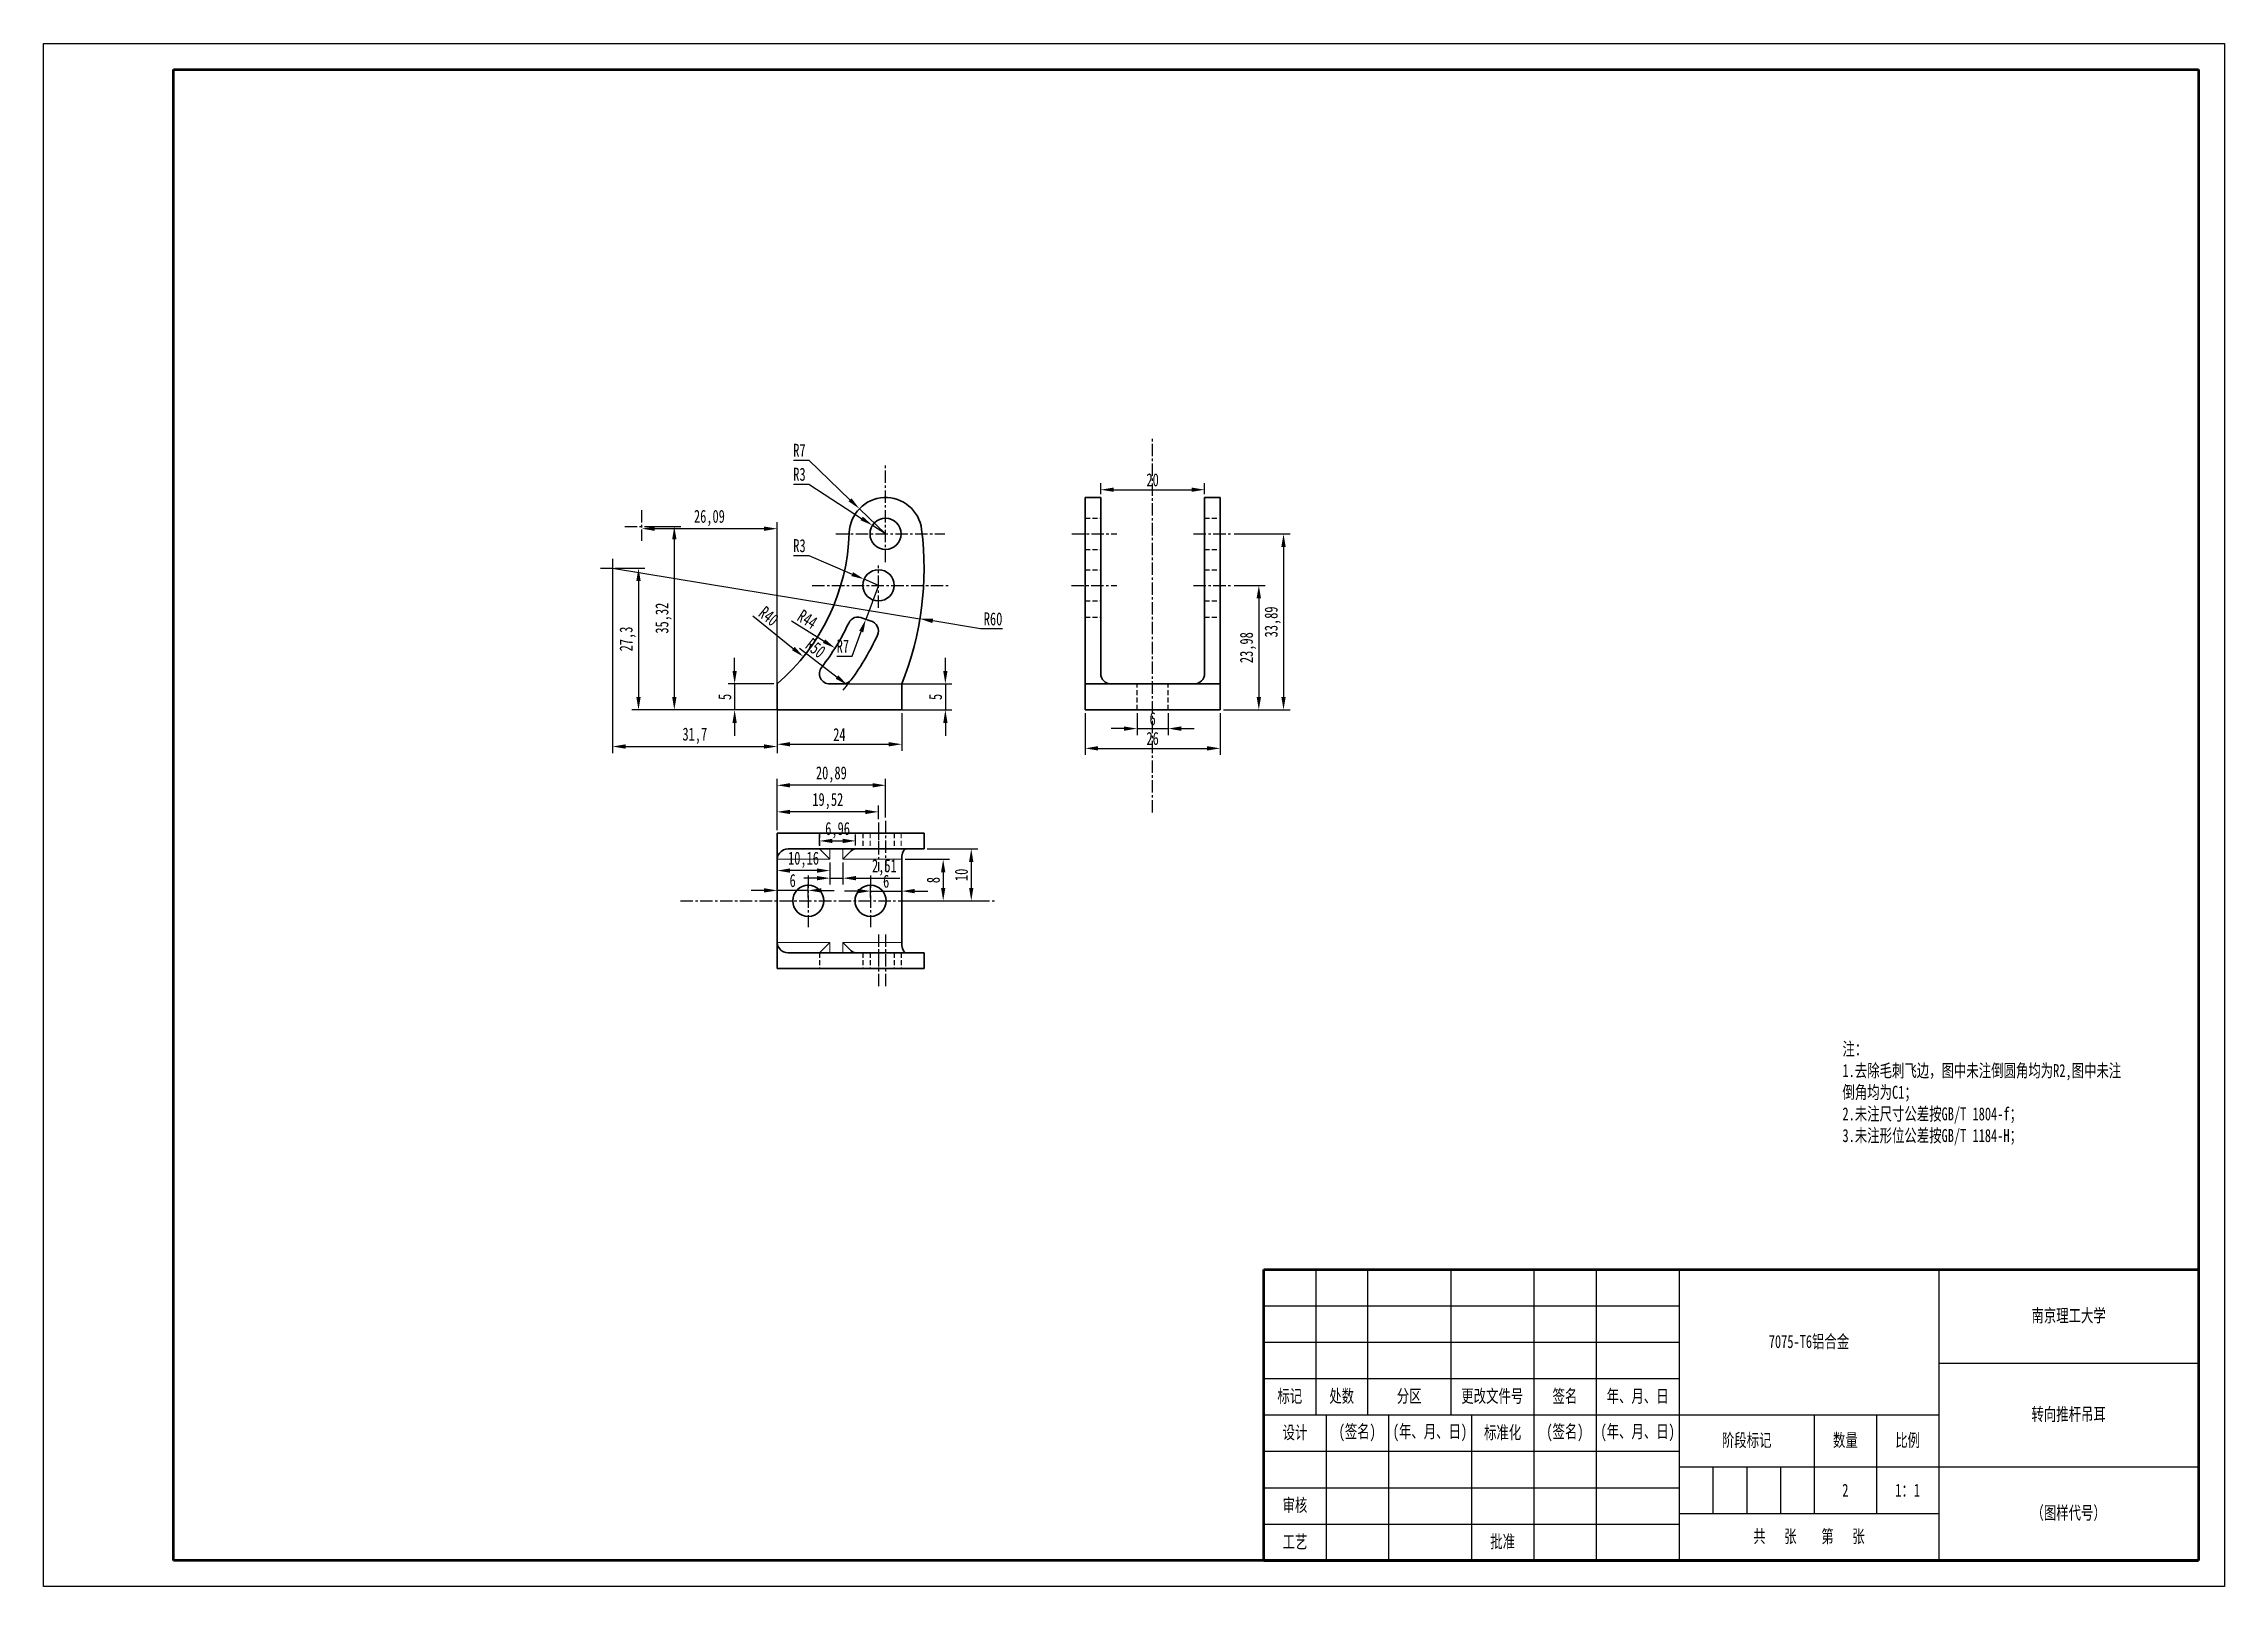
# Model space of a CAD drawing. Header units: millimetres. Extents: x 1050 to 2021, y 766 to 1186.
# Drawn here: x 1050 to 1470, y 765.6 to 1062.6 of the extents above; entities that cross this region are included whole.
import ezdxf

# ---------------------------------------------------------------- set-up
doc = ezdxf.new("R2010")
doc.units = ezdxf.units.MM
doc.header["$LTSCALE"] = 0.075
doc.linetypes.add('CENTER', pattern=[50.8, 31.75, -6.35, 6.35, -6.35])
doc.linetypes.add('DASHED', pattern=[19.05, 12.7, -6.35])
for name, color, linetype, lineweight in [('尺寸线', 3, 'Continuous', 25), ('粗实线', 7, 'Continuous', 50), ('细实线', 7, 'Continuous', 25), ('细文本', 7, 'Continuous', 25), ('细点画线', 1, 'CENTER', 25), ('虚线', 2, 'DASHED', 25)]:
    doc.layers.add(name, color=color, linetype=linetype, lineweight=lineweight)
doc.styles.add('NUT Standard', font='simfang.ttf', dxfattribs={"width": 0.7, "height": 2.5})
doc.dimstyles.new('NUT Standard', dxfattribs={"dimtxt": 2.5, "dimasz": 2.5, "dimexe": 1.25, "dimexo": 0.625, "dimtad": 1, "dimtoh": 1, "dimtxsty": 'NUT Standard', "dimcen": 2.5, "dimadec": 0, "dimazin": 0, "dimtfac": 1, "dimtmove": 0, "dimatfit": 3, "dimfxl": 1, "dimarcsym": 0})

msp = doc.modelspace()

# ---------------------------------------------------------------- texts
at = {"layer": '尺寸线', "insert": (1396.486, 870.334), "char_height": 2.5, "attachment_point": 1, "style": 'NUT Standard'}
msp.add_mtext_dynamic_manual_height_columns('注：^J1.去除毛刺飞边，图中未注倒圆角均为R2,图中未注倒角均为C1；^J2.未注尺寸公差按GB/T 1804-f；^J3.未注形位公差按GB/T 1184-H；', width=55.70496, gutter_width=12.5, heights=[0], dxfattribs=at)
at = {"layer": '粗实线', "char_height": 2.5, "attachment_point": 5, "style": 'NUT Standard'}
for s, insert in [('\\pxqc;2', (1397.042, 784.119)), ('\\pxqc;{\\fFangSong|b0|i0|c134|p49;1：1}', (1409.042, 784.119))]:
    msp.add_mtext_dynamic_manual_height_columns(s, width=12, gutter_width=12.5, heights=[0], dxfattribs=dict(at, insert=insert))
at = {"layer": '细文本', "char_height": 2.5, "attachment_point": 5, "style": 'NUT Standard'}
for s, insert, width in [('{\\fFangSong|b0|i0|c134|p49;南京理工大学}', (1440.042, 817.619), 50), ('7075-T6铝合金', (1390.042, 812.619), 50), ('标记', (1290.042, 802.119), 10), ('处数', (1300.042, 802.119), 10), ('分区', (1313.042, 802.119), 16), ('更改文件号', (1329.042, 802.119), 16), ('签名', (1343.042, 802.119), 12), ('年、月、日', (1357.042, 802.119), 16), ('转向推杆吊耳', (1440.042, 798.619), 50), ('设计', (1291.042, 795.119), 12), ('(签名)', (1303.042, 795.119), 12), ('(年、月、日)', (1317.042, 795.119), 16), ('标准化', (1331.042, 795.119), 12), ('(签名)', (1343.042, 795.119), 12), ('(年、月、日)', (1357.042, 795.119), 16), ('阶段标记', (1378.042, 793.619), 26), ('数量', (1397.042, 793.619), 12), ('比例', (1409.042, 793.619), 12), ('审核', (1291.042, 781.119), 12), ('（图样代号）', (1440.042, 779.619), 50), ('工艺', (1291.042, 774.119), 12), ('批准', (1331.042, 774.119), 12), ('共   张    第   张', (1390.042, 775.119), 50)]:
    msp.add_mtext(s, dxfattribs=dict(at, insert=insert, width=width))

# ---------------------------------------------------------------- blocks, each defined once
blk = doc.blocks.new('*D6')
at = {"layer": 'Defpoints', "color": 0, "transparency": 16777216}
for p in [(1209.68, 969.87), (1212.2, 968.24)]:
    blk.add_point(p, dxfattribs=at)
at = {"layer": '尺寸线', "color": 0, "lineweight": -2, "transparency": 16777216}
for p, q in [((1194.45, 977.81), (1197.4, 977.81)), ((1197.4, 977.81), (1207.58, 971.23)), ((1212.2, 968.24), (1209.68, 969.87))]:
    blk.add_line(p, q, dxfattribs=at)
at = {"layer": '尺寸线', "color": 0, "transparency": 16777216}
blk.add_solid([(1207.81, 971.57), (1207.35, 970.88), (1209.68, 969.87)], dxfattribs=at)
at = {"layer": '尺寸线', "color": 0, "transparency": 16777216, "insert": (1195.61, 979.7), "char_height": 2.5, "attachment_point": 5, "style": 'NUT Standard'}
blk.add_mtext('R3', dxfattribs=at)
blk = doc.blocks.new('*D7')
at = {"layer": 'Defpoints', "color": 0, "transparency": 16777216}
for p in [(1207.15, 973.08), (1212.2, 968.24)]:
    blk.add_point(p, dxfattribs=at)
at = {"layer": '尺寸线', "color": 0, "lineweight": -2, "transparency": 16777216}
for p, q in [((1194.44, 982.44), (1197.4, 982.44)), ((1197.4, 982.44), (1205.34, 974.81)), ((1212.2, 968.24), (1207.15, 973.08))]:
    blk.add_line(p, q, dxfattribs=at)
at = {"layer": '尺寸线', "color": 0, "transparency": 16777216}
blk.add_solid([(1205.63, 975.11), (1205.05, 974.51), (1207.15, 973.08)], dxfattribs=at)
at = {"layer": '尺寸线', "color": 0, "transparency": 16777216, "insert": (1195.61, 984.33), "char_height": 2.5, "attachment_point": 5, "style": 'NUT Standard'}
blk.add_mtext('R7', dxfattribs=at)
blk = doc.blocks.new('*D8')
at = {"layer": 'Defpoints', "color": 0, "transparency": 16777216}
for p in [(1208.07, 959.51), (1210.83, 958.33)]:
    blk.add_point(p, dxfattribs=at)
at = {"layer": '尺寸线', "color": 0, "lineweight": -2, "transparency": 16777216}
for p, q in [((1194.45, 964.07), (1197.4, 964.07)), ((1197.4, 964.07), (1205.77, 960.49)), ((1210.83, 958.33), (1208.07, 959.51))]:
    blk.add_line(p, q, dxfattribs=at)
at = {"layer": '尺寸线', "color": 0, "transparency": 16777216}
blk.add_solid([(1205.94, 960.87), (1205.61, 960.11), (1208.07, 959.51)], dxfattribs=at)
at = {"layer": '尺寸线', "color": 0, "transparency": 16777216, "insert": (1195.61, 965.96), "char_height": 2.5, "attachment_point": 5, "style": 'NUT Standard'}
blk.add_mtext('R3', dxfattribs=at)
blk = doc.blocks.new('*D9')
at = {"layer": 'Defpoints', "color": 0, "transparency": 16777216}
for p in [(1159.61, 961.65), (1218.81, 951.89)]:
    blk.add_point(p, dxfattribs=at)
at = {"layer": '尺寸线', "color": 0, "lineweight": -2, "transparency": 16777216}
for p, q in [((1159.61, 961.65), (1218.81, 951.89)), ((1230.46, 949.97), (1221.28, 951.48)), ((1234.71, 949.97), (1230.46, 949.97))]:
    blk.add_line(p, q, dxfattribs=at)
at = {"layer": '尺寸线', "color": 0, "transparency": 16777216}
blk.add_solid([(1221.34, 951.89), (1221.21, 951.07), (1218.81, 951.89)], dxfattribs=at)
at = {"layer": '尺寸线', "color": 0, "transparency": 16777216, "insert": (1232.9, 951.86), "char_height": 2.5, "attachment_point": 5, "style": 'NUT Standard'}
blk.add_mtext('R60', dxfattribs=at)
blk = doc.blocks.new('*D10')
at = {"layer": 'Defpoints', "color": 0, "transparency": 16777216}
for p in [(1165.22, 969.67), (1196.38, 944.59)]:
    blk.add_point(p, dxfattribs=at)
at = {"layer": '尺寸线', "color": 0, "lineweight": -2, "transparency": 16777216}
blk.add_line((1186.61, 952.45), (1194.43, 946.15), dxfattribs=at)
at = {"layer": '尺寸线', "color": 0, "transparency": 16777216}
blk.add_solid([(1194.69, 946.48), (1194.17, 945.83), (1196.38, 944.59)], dxfattribs=at)
at = {"layer": '尺寸线', "color": 0, "transparency": 16777216, "insert": (1189.69, 952.39), "char_height": 2.5, "attachment_point": 5, "rotation": 321.1603, "style": 'NUT Standard'}
blk.add_mtext('R40', dxfattribs=at)
blk = doc.blocks.new('*D12')
at = {"layer": 'Defpoints', "color": 0, "transparency": 16777216}
for p in [(1210.83, 958.33), (1208.39, 951.77)]:
    blk.add_point(p, dxfattribs=at)
at = {"layer": '尺寸线', "color": 0, "lineweight": -2, "transparency": 16777216}
for p, q in [((1210.83, 958.33), (1208.39, 951.77)), ((1205.76, 944.72), (1207.51, 949.43)), ((1202.8, 944.72), (1205.76, 944.72))]:
    blk.add_line(p, q, dxfattribs=at)
at = {"layer": '尺寸线', "color": 0, "transparency": 16777216}
blk.add_solid([(1207.12, 949.57), (1207.91, 949.28), (1208.39, 951.77)], dxfattribs=at)
at = {"layer": '尺寸线', "color": 0, "transparency": 16777216, "insert": (1203.97, 946.61), "char_height": 2.5, "attachment_point": 5, "style": 'NUT Standard'}
blk.add_mtext('R7', dxfattribs=at)
blk = doc.blocks.new('*D16')
at = {"layer": 'Defpoints', "color": 0, "transparency": 16777216}
for p in [(1165.22, 969.67), (1202.47, 946.25)]:
    blk.add_point(p, dxfattribs=at)
at = {"layer": '尺寸线', "color": 0, "lineweight": -2, "transparency": 16777216}
blk.add_line((1194.07, 951.53), (1200.35, 947.58), dxfattribs=at)
at = {"layer": '尺寸线', "color": 0, "transparency": 16777216}
blk.add_solid([(1200.57, 947.93), (1200.13, 947.23), (1202.47, 946.25)], dxfattribs=at)
at = {"layer": '尺寸线', "color": 0, "transparency": 16777216, "insert": (1197.15, 951.81), "char_height": 2.5, "attachment_point": 5, "rotation": 327.8361, "style": 'NUT Standard'}
blk.add_mtext('R44', dxfattribs=at)
blk = doc.blocks.new('*D17')
at = {"layer": 'Defpoints', "color": 0, "transparency": 16777216}
for p in [(1165.22, 969.67), (1204.83, 939.15)]:
    blk.add_point(p, dxfattribs=at)
at = {"layer": '尺寸线', "color": 0, "lineweight": -2, "transparency": 16777216}
blk.add_line((1195.63, 946.24), (1202.85, 940.68), dxfattribs=at)
blk.add_arc((1165.22, 969.67), 50, 320.9523, 323.1269, dxfattribs=at)
at = {"layer": '尺寸线', "color": 0, "transparency": 16777216}
blk.add_solid([(1203.1, 941.01), (1202.59, 940.35), (1204.83, 939.15)], dxfattribs=at)
at = {"layer": '尺寸线', "color": 0, "transparency": 16777216, "insert": (1198.72, 946.25), "char_height": 2.5, "attachment_point": 5, "rotation": 322.3847, "style": 'NUT Standard'}
blk.add_mtext('R50', dxfattribs=at)
blk = doc.blocks.new('*D18')
at = {"layer": 'Defpoints', "color": 0, "transparency": 16777216}
for p in [(1191.31, 934.35), (1215.31, 934.35), (1215.31, 927.74)]:
    blk.add_point(p, dxfattribs=at)
at = {"layer": '尺寸线', "color": 0, "lineweight": -2, "transparency": 16777216}
for p, q in [((1191.31, 933.73), (1191.31, 926.49)), ((1215.31, 933.73), (1215.31, 926.49)), ((1193.81, 927.74), (1212.81, 927.74))]:
    blk.add_line(p, q, dxfattribs=at)
at = {"layer": '尺寸线', "color": 0, "transparency": 16777216}
for points in [[(1193.81, 928.15), (1193.81, 927.32), (1191.31, 927.74)], [(1212.81, 928.15), (1212.81, 927.32), (1215.31, 927.74)]]:
    blk.add_solid(points, dxfattribs=at)
at = {"layer": '尺寸线', "color": 0, "transparency": 16777216, "insert": (1203.31, 929.61), "char_height": 2.5, "attachment_point": 5, "style": 'NUT Standard'}
blk.add_mtext('24', dxfattribs=at)
blk = doc.blocks.new('*D19')
at = {"layer": 'Defpoints', "color": 0, "transparency": 16777216}
for p in [(1191.31, 939.35), (1183.13, 934.35), (1191.31, 934.35)]:
    blk.add_point(p, dxfattribs=at)
at = {"layer": '尺寸线', "color": 0, "lineweight": -2, "transparency": 16777216}
for p, q in [((1183.13, 941.85), (1183.13, 944.35)), ((1190.69, 939.35), (1181.88, 939.35)), ((1183.13, 939.35), (1183.13, 934.35)), ((1190.69, 934.35), (1181.88, 934.35)), ((1183.13, 931.85), (1183.13, 929.35))]:
    blk.add_line(p, q, dxfattribs=at)
at = {"layer": '尺寸线', "color": 0, "transparency": 16777216}
for points in [[(1182.71, 941.85), (1183.54, 941.85), (1183.13, 939.35)], [(1182.71, 931.85), (1183.54, 931.85), (1183.13, 934.35)]]:
    blk.add_solid(points, dxfattribs=at)
at = {"layer": '尺寸线', "color": 0, "transparency": 16777216, "insert": (1181.24, 936.85), "char_height": 2.5, "attachment_point": 5, "rotation": 90, "style": 'NUT Standard'}
blk.add_mtext('5', dxfattribs=at)
blk = doc.blocks.new('*D20')
at = {"layer": 'Defpoints', "color": 0, "transparency": 16777216}
for p in [(1250.63, 934.35), (1276.63, 934.35), (1276.63, 926.95)]:
    blk.add_point(p, dxfattribs=at)
at = {"layer": '尺寸线', "color": 0, "lineweight": -2, "transparency": 16777216}
for p, q in [((1250.63, 933.73), (1250.63, 925.7)), ((1276.63, 933.73), (1276.63, 925.7)), ((1253.13, 926.95), (1274.13, 926.95))]:
    blk.add_line(p, q, dxfattribs=at)
at = {"layer": '尺寸线', "color": 0, "transparency": 16777216}
for points in [[(1253.13, 927.37), (1253.13, 926.53), (1250.63, 926.95)], [(1274.13, 927.37), (1274.13, 926.53), (1276.63, 926.95)]]:
    blk.add_solid(points, dxfattribs=at)
at = {"layer": '尺寸线', "color": 0, "transparency": 16777216, "insert": (1263.63, 928.84), "char_height": 2.5, "attachment_point": 5, "style": 'NUT Standard'}
blk.add_mtext('26', dxfattribs=at)
blk = doc.blocks.new('*D21')
at = {"layer": 'Defpoints', "color": 0, "transparency": 16777216}
for p in [(1260.63, 934.35), (1266.63, 934.35), (1266.63, 930.75)]:
    blk.add_point(p, dxfattribs=at)
at = {"layer": '尺寸线', "color": 0, "lineweight": -2, "transparency": 16777216}
for p, q in [((1260.63, 933.73), (1260.63, 929.5)), ((1266.63, 933.73), (1266.63, 929.5)), ((1258.13, 930.75), (1255.63, 930.75)), ((1260.63, 930.75), (1266.63, 930.75)), ((1269.13, 930.75), (1271.63, 930.75))]:
    blk.add_line(p, q, dxfattribs=at)
at = {"layer": '尺寸线', "color": 0, "transparency": 16777216}
for points in [[(1258.13, 931.17), (1258.13, 930.33), (1260.63, 930.75)], [(1269.13, 931.17), (1269.13, 930.33), (1266.63, 930.75)]]:
    blk.add_solid(points, dxfattribs=at)
at = {"layer": '尺寸线', "color": 0, "transparency": 16777216, "insert": (1263.63, 932.64), "char_height": 2.5, "attachment_point": 5, "style": 'NUT Standard'}
blk.add_mtext('6', dxfattribs=at)
blk = doc.blocks.new('*D22')
at = {"layer": 'Defpoints', "color": 0, "transparency": 16777216}
for p in [(1278.73, 968.24), (1276.63, 934.35), (1288.84, 934.35)]:
    blk.add_point(p, dxfattribs=at)
at = {"layer": '尺寸线', "color": 0, "lineweight": -2, "transparency": 16777216}
for p, q in [((1279.35, 968.24), (1290.09, 968.24)), ((1288.84, 965.74), (1288.84, 936.85)), ((1277.26, 934.35), (1290.09, 934.35))]:
    blk.add_line(p, q, dxfattribs=at)
at = {"layer": '尺寸线', "color": 0, "transparency": 16777216}
for points in [[(1288.42, 965.74), (1289.26, 965.74), (1288.84, 968.24)], [(1288.42, 936.85), (1289.26, 936.85), (1288.84, 934.35)]]:
    blk.add_solid(points, dxfattribs=at)
at = {"layer": '尺寸线', "color": 0, "transparency": 16777216, "insert": (1286.77, 951.29), "char_height": 2.5, "attachment_point": 5, "rotation": 90, "style": 'NUT Standard'}
blk.add_mtext('33,89', dxfattribs=at)
blk = doc.blocks.new('*D23')
at = {"layer": 'Defpoints', "color": 0, "transparency": 16777216}
for p in [(1278.73, 958.33), (1276.63, 934.35), (1284.08, 934.35)]:
    blk.add_point(p, dxfattribs=at)
at = {"layer": '尺寸线', "color": 0, "lineweight": -2, "transparency": 16777216}
for p, q in [((1279.35, 958.33), (1285.33, 958.33)), ((1284.08, 955.83), (1284.08, 936.85)), ((1277.26, 934.35), (1285.33, 934.35))]:
    blk.add_line(p, q, dxfattribs=at)
at = {"layer": '尺寸线', "color": 0, "transparency": 16777216}
for points in [[(1283.66, 955.83), (1284.5, 955.83), (1284.08, 958.33)], [(1283.66, 936.85), (1284.5, 936.85), (1284.08, 934.35)]]:
    blk.add_solid(points, dxfattribs=at)
at = {"layer": '尺寸线', "color": 0, "transparency": 16777216, "insert": (1282.01, 946.34), "char_height": 2.5, "attachment_point": 5, "rotation": 90, "style": 'NUT Standard'}
blk.add_mtext('23,98', dxfattribs=at)
blk = doc.blocks.new('*D24')
at = {"layer": 'Defpoints', "color": 0, "transparency": 16777216}
for p in [(1191.31, 914.72), (1210.83, 912.68), (1191.31, 910.59)]:
    blk.add_point(p, dxfattribs=at)
at = {"layer": '尺寸线', "color": 0, "lineweight": -2, "transparency": 16777216}
for p, q in [((1191.31, 911.22), (1191.31, 915.97)), ((1210.83, 913.3), (1210.83, 915.97)), ((1208.33, 914.72), (1193.81, 914.72))]:
    blk.add_line(p, q, dxfattribs=at)
at = {"layer": '尺寸线', "color": 0, "transparency": 16777216}
for points in [[(1193.81, 915.13), (1193.81, 914.3), (1191.31, 914.72)], [(1208.33, 915.13), (1208.33, 914.3), (1210.83, 914.72)]]:
    blk.add_solid(points, dxfattribs=at)
at = {"layer": '尺寸线', "color": 0, "transparency": 16777216, "insert": (1201.07, 916.79), "char_height": 2.5, "attachment_point": 5, "style": 'NUT Standard'}
blk.add_mtext('19,52', dxfattribs=at)
blk = doc.blocks.new('*D25')
at = {"layer": 'Defpoints', "color": 0, "transparency": 16777216}
for p in [(1191.31, 919.84), (1212.2, 913.01), (1191.31, 910.59)]:
    blk.add_point(p, dxfattribs=at)
at = {"layer": '尺寸线', "color": 0, "lineweight": -2, "transparency": 16777216}
for p, q in [((1191.31, 911.22), (1191.31, 921.09)), ((1209.7, 919.84), (1193.81, 919.84)), ((1212.2, 913.64), (1212.2, 921.09))]:
    blk.add_line(p, q, dxfattribs=at)
at = {"layer": '尺寸线', "color": 0, "transparency": 16777216}
for points in [[(1193.81, 920.25), (1193.81, 919.42), (1191.31, 919.84)], [(1209.7, 920.25), (1209.7, 919.42), (1212.2, 919.84)]]:
    blk.add_solid(points, dxfattribs=at)
at = {"layer": '尺寸线', "color": 0, "transparency": 16777216, "insert": (1201.76, 921.91), "char_height": 2.5, "attachment_point": 5, "style": 'NUT Standard'}
blk.add_mtext('20,89', dxfattribs=at)
blk = doc.blocks.new('*D26')
at = {"layer": 'Defpoints', "color": 0, "transparency": 16777216}
for p in [(1253.63, 975.24), (1273.63, 976.74), (1273.63, 975.24)]:
    blk.add_point(p, dxfattribs=at)
at = {"layer": '尺寸线', "color": 0, "lineweight": -2, "transparency": 16777216}
for p, q in [((1253.63, 975.86), (1253.63, 977.99)), ((1256.13, 976.74), (1271.13, 976.74)), ((1273.63, 975.86), (1273.63, 977.99))]:
    blk.add_line(p, q, dxfattribs=at)
at = {"layer": '尺寸线', "color": 0, "transparency": 16777216}
for points in [[(1256.13, 977.16), (1256.13, 976.33), (1253.63, 976.74)], [(1271.13, 977.16), (1271.13, 976.33), (1273.63, 976.74)]]:
    blk.add_solid(points, dxfattribs=at)
at = {"layer": '尺寸线', "color": 0, "transparency": 16777216, "insert": (1263.63, 978.63), "char_height": 2.5, "attachment_point": 5, "style": 'NUT Standard'}
blk.add_mtext('20', dxfattribs=at)
blk = doc.blocks.new('*D28')
at = {"layer": 'Defpoints', "color": 0, "transparency": 16777216}
for p in [(1215.31, 899.47), (1209.31, 897.59), (1215.31, 897.59)]:
    blk.add_point(p, dxfattribs=at)
at = {"layer": '尺寸线', "color": 0, "lineweight": -2, "transparency": 16777216}
for p, q in [((1206.81, 899.47), (1204.31, 899.47)), ((1209.31, 898.22), (1209.31, 900.72)), ((1209.31, 899.47), (1215.31, 899.47)), ((1215.31, 898.22), (1215.31, 900.72)), ((1217.81, 899.47), (1220.31, 899.47))]:
    blk.add_line(p, q, dxfattribs=at)
at = {"layer": '尺寸线', "color": 0, "transparency": 16777216}
for points in [[(1206.81, 899.89), (1206.81, 899.05), (1209.31, 899.47)], [(1217.81, 899.89), (1217.81, 899.05), (1215.31, 899.47)]]:
    blk.add_solid(points, dxfattribs=at)
at = {"layer": '尺寸线', "color": 0, "transparency": 16777216, "insert": (1212.31, 901.36), "char_height": 2.5, "attachment_point": 5, "style": 'NUT Standard'}
blk.add_mtext('6', dxfattribs=at)
blk = doc.blocks.new('*D29')
at = {"layer": 'Defpoints', "color": 0, "transparency": 16777216}
for p in [(1191.31, 899.6), (1191.31, 897.59), (1197.31, 897.59)]:
    blk.add_point(p, dxfattribs=at)
at = {"layer": '尺寸线', "color": 0, "lineweight": -2, "transparency": 16777216}
for p, q in [((1188.81, 899.6), (1186.31, 899.6)), ((1191.31, 898.22), (1191.31, 900.85)), ((1197.31, 899.6), (1191.31, 899.6)), ((1197.31, 898.22), (1197.31, 900.85)), ((1199.81, 899.6), (1202.31, 899.6))]:
    blk.add_line(p, q, dxfattribs=at)
at = {"layer": '尺寸线', "color": 0, "transparency": 16777216}
for points in [[(1188.81, 900.02), (1188.81, 899.19), (1191.31, 899.6)], [(1199.81, 900.02), (1199.81, 899.19), (1197.31, 899.6)]]:
    blk.add_solid(points, dxfattribs=at)
at = {"layer": '尺寸线', "color": 0, "transparency": 16777216, "insert": (1194.31, 901.49), "char_height": 2.5, "attachment_point": 5, "style": 'NUT Standard'}
blk.add_mtext('6', dxfattribs=at)
blk = doc.blocks.new('*D30')
at = {"layer": 'Defpoints', "color": 0, "transparency": 16777216}
for p in [(1201.47, 905.59), (1203.98, 905.59), (1203.98, 901.96)]:
    blk.add_point(p, dxfattribs=at)
at = {"layer": '尺寸线', "color": 0, "lineweight": -2, "transparency": 16777216}
for p, q in [((1201.47, 904.97), (1201.47, 900.71)), ((1203.98, 904.97), (1203.98, 900.71)), ((1198.97, 901.96), (1196.47, 901.96)), ((1201.47, 901.96), (1203.98, 901.96)), ((1206.48, 901.96), (1214.96, 901.96))]:
    blk.add_line(p, q, dxfattribs=at)
at = {"layer": '尺寸线', "color": 0, "transparency": 16777216}
for points in [[(1198.97, 902.37), (1198.97, 901.54), (1201.47, 901.96)], [(1206.48, 902.37), (1206.48, 901.54), (1203.98, 901.96)]]:
    blk.add_solid(points, dxfattribs=at)
at = {"layer": '尺寸线', "color": 0, "transparency": 16777216, "insert": (1211.97, 904.03), "char_height": 2.5, "attachment_point": 5, "style": 'NUT Standard'}
blk.add_mtext('2,51', dxfattribs=at)
blk = doc.blocks.new('*D31')
at = {"layer": 'Defpoints', "color": 0, "transparency": 16777216}
for p in [(1191.31, 905.59), (1191.31, 903.42), (1201.47, 905.59)]:
    blk.add_point(p, dxfattribs=at)
at = {"layer": '尺寸线', "color": 0, "lineweight": -2, "transparency": 16777216}
for p, q in [((1191.31, 904.97), (1191.31, 902.17)), ((1198.97, 903.42), (1193.81, 903.42)), ((1201.47, 904.97), (1201.47, 902.17))]:
    blk.add_line(p, q, dxfattribs=at)
at = {"layer": '尺寸线', "color": 0, "transparency": 16777216}
for points in [[(1193.81, 903.83), (1193.81, 903), (1191.31, 903.42)], [(1198.97, 903.83), (1198.97, 903), (1201.47, 903.42)]]:
    blk.add_solid(points, dxfattribs=at)
at = {"layer": '尺寸线', "color": 0, "transparency": 16777216, "insert": (1196.39, 905.49), "char_height": 2.5, "attachment_point": 5, "style": 'NUT Standard'}
blk.add_mtext('10,16', dxfattribs=at)
blk = doc.blocks.new('*D32')
at = {"layer": 'Defpoints', "color": 0, "transparency": 16777216}
for p in [(1199.47, 907.59), (1206.43, 909.13), (1206.43, 907.59)]:
    blk.add_point(p, dxfattribs=at)
at = {"layer": '尺寸线', "color": 0, "lineweight": -2, "transparency": 16777216}
for p, q in [((1199.47, 908.22), (1199.47, 910.38)), ((1201.97, 909.13), (1203.93, 909.13)), ((1206.43, 908.22), (1206.43, 910.38))]:
    blk.add_line(p, q, dxfattribs=at)
at = {"layer": '尺寸线', "color": 0, "transparency": 16777216}
for points in [[(1201.97, 909.55), (1201.97, 908.71), (1199.47, 909.13)], [(1203.93, 909.55), (1203.93, 908.71), (1206.43, 909.13)]]:
    blk.add_solid(points, dxfattribs=at)
at = {"layer": '尺寸线', "color": 0, "transparency": 16777216, "insert": (1202.95, 911.2), "char_height": 2.5, "attachment_point": 5, "style": 'NUT Standard'}
blk.add_mtext('6,96', dxfattribs=at)
blk = doc.blocks.new('*D33')
at = {"layer": 'Defpoints', "color": 0, "transparency": 16777216}
for p in [(1201.47, 939.35), (1201.47, 934.35), (1223.71, 934.35)]:
    blk.add_point(p, dxfattribs=at)
at = {"layer": '尺寸线', "color": 0, "lineweight": -2, "transparency": 16777216}
for p, q in [((1223.71, 941.85), (1223.71, 944.35)), ((1202.09, 939.35), (1224.96, 939.35)), ((1223.71, 939.35), (1223.71, 934.35)), ((1202.09, 934.35), (1224.96, 934.35)), ((1223.71, 931.85), (1223.71, 929.35))]:
    blk.add_line(p, q, dxfattribs=at)
at = {"layer": '尺寸线', "color": 0, "transparency": 16777216}
for points in [[(1223.3, 941.85), (1224.13, 941.85), (1223.71, 939.35)], [(1223.3, 931.85), (1224.13, 931.85), (1223.71, 934.35)]]:
    blk.add_solid(points, dxfattribs=at)
at = {"layer": '尺寸线', "color": 0, "transparency": 16777216, "insert": (1221.82, 936.85), "char_height": 2.5, "attachment_point": 5, "rotation": 90, "style": 'NUT Standard'}
blk.add_mtext('5', dxfattribs=at)
blk = doc.blocks.new('*D34')
at = {"layer": 'Defpoints', "color": 0, "transparency": 16777216}
for p in [(1165.22, 969.67), (1165.22, 969.24), (1191.31, 934.35)]:
    blk.add_point(p, dxfattribs=at)
at = {"layer": '尺寸线', "color": 0, "lineweight": -2, "transparency": 16777216}
for p, q in [((1191.31, 934.98), (1191.31, 970.49)), ((1165.22, 969.05), (1165.22, 967.99)), ((1188.81, 969.24), (1167.72, 969.24))]:
    blk.add_line(p, q, dxfattribs=at)
at = {"layer": '尺寸线', "color": 0, "transparency": 16777216}
for points in [[(1167.72, 969.65), (1167.72, 968.82), (1165.22, 969.24)], [(1188.81, 969.65), (1188.81, 968.82), (1191.31, 969.24)]]:
    blk.add_solid(points, dxfattribs=at)
at = {"layer": '尺寸线', "color": 0, "transparency": 16777216, "insert": (1178.27, 971.3), "char_height": 2.5, "attachment_point": 5, "style": 'NUT Standard'}
blk.add_mtext('26,09', dxfattribs=at)
blk = doc.blocks.new('*D35')
at = {"layer": 'Defpoints', "color": 0, "transparency": 16777216}
for p in [(1165.22, 969.67), (1171.51, 934.35), (1194.19, 934.35)]:
    blk.add_point(p, dxfattribs=at)
at = {"layer": '尺寸线', "color": 0, "lineweight": -2, "transparency": 16777216}
for p, q in [((1165.85, 969.67), (1172.76, 969.67)), ((1171.51, 967.17), (1171.51, 936.85)), ((1193.57, 934.35), (1170.26, 934.35))]:
    blk.add_line(p, q, dxfattribs=at)
at = {"layer": '尺寸线', "color": 0, "transparency": 16777216}
for points in [[(1171.09, 967.17), (1171.93, 967.17), (1171.51, 969.67)], [(1171.09, 936.85), (1171.93, 936.85), (1171.51, 934.35)]]:
    blk.add_solid(points, dxfattribs=at)
at = {"layer": '尺寸线', "color": 0, "transparency": 16777216, "insert": (1169.44, 952.01), "char_height": 2.5, "attachment_point": 5, "rotation": 90, "style": 'NUT Standard'}
blk.add_mtext('35,32', dxfattribs=at)
blk = doc.blocks.new('*D36')
at = {"layer": 'Defpoints', "color": 0, "transparency": 16777216}
for p in [(1219.61, 907.59), (1219.61, 897.59), (1228.7, 897.59)]:
    blk.add_point(p, dxfattribs=at)
at = {"layer": '尺寸线', "color": 0, "lineweight": -2, "transparency": 16777216}
for p, q in [((1220.23, 907.59), (1229.95, 907.59)), ((1228.7, 905.09), (1228.7, 900.09)), ((1220.23, 897.59), (1229.95, 897.59))]:
    blk.add_line(p, q, dxfattribs=at)
at = {"layer": '尺寸线', "color": 0, "transparency": 16777216}
for points in [[(1228.28, 905.09), (1229.11, 905.09), (1228.7, 907.59)], [(1228.28, 900.09), (1229.11, 900.09), (1228.7, 897.59)]]:
    blk.add_solid(points, dxfattribs=at)
at = {"layer": '尺寸线', "color": 0, "transparency": 16777216, "insert": (1226.81, 902.59), "char_height": 2.5, "attachment_point": 5, "rotation": 90, "style": 'NUT Standard'}
blk.add_mtext('10', dxfattribs=at)
blk = doc.blocks.new('*D37')
at = {"layer": 'Defpoints', "color": 0, "transparency": 16777216}
for p in [(1215.31, 905.59), (1215.31, 897.59), (1223.29, 897.59)]:
    blk.add_point(p, dxfattribs=at)
at = {"layer": '尺寸线', "color": 0, "lineweight": -2, "transparency": 16777216}
for p, q in [((1215.94, 905.59), (1224.54, 905.59)), ((1223.29, 903.09), (1223.29, 900.09)), ((1215.94, 897.59), (1224.54, 897.59))]:
    blk.add_line(p, q, dxfattribs=at)
at = {"layer": '尺寸线', "color": 0, "transparency": 16777216}
for points in [[(1222.88, 903.09), (1223.71, 903.09), (1223.29, 905.59)], [(1222.88, 900.09), (1223.71, 900.09), (1223.29, 897.59)]]:
    blk.add_solid(points, dxfattribs=at)
at = {"layer": '尺寸线', "color": 0, "transparency": 16777216, "insert": (1221.4, 901.59), "char_height": 2.5, "attachment_point": 5, "rotation": 90, "style": 'NUT Standard'}
blk.add_mtext('8', dxfattribs=at)
blk = doc.blocks.new('*D38')
at = {"layer": 'Defpoints', "color": 0, "transparency": 16777216}
for p in [(1159.61, 961.65), (1191.31, 939.35), (1191.31, 927.3)]:
    blk.add_point(p, dxfattribs=at)
at = {"layer": '尺寸线', "color": 0, "lineweight": -2, "transparency": 16777216}
for p, q in [((1159.61, 961.03), (1159.61, 926.05)), ((1191.31, 938.73), (1191.31, 926.05)), ((1162.11, 927.3), (1188.81, 927.3))]:
    blk.add_line(p, q, dxfattribs=at)
at = {"layer": '尺寸线', "color": 0, "transparency": 16777216}
for points in [[(1162.11, 927.72), (1162.11, 926.89), (1159.61, 927.3)], [(1188.81, 927.72), (1188.81, 926.89), (1191.31, 927.3)]]:
    blk.add_solid(points, dxfattribs=at)
at = {"layer": '尺寸线', "color": 0, "transparency": 16777216, "insert": (1175.46, 929.37), "char_height": 2.5, "attachment_point": 5, "style": 'NUT Standard'}
blk.add_mtext('31,7', dxfattribs=at)
blk = doc.blocks.new('*D39')
at = {"layer": 'Defpoints', "color": 0, "transparency": 16777216}
for p in [(1159.61, 961.65), (1164.61, 934.35), (1201.47, 934.35)]:
    blk.add_point(p, dxfattribs=at)
at = {"layer": '尺寸线', "color": 0, "lineweight": -2, "transparency": 16777216}
for p, q in [((1160.23, 961.65), (1165.86, 961.65)), ((1164.61, 959.15), (1164.61, 936.85)), ((1200.84, 934.35), (1163.36, 934.35))]:
    blk.add_line(p, q, dxfattribs=at)
at = {"layer": '尺寸线', "color": 0, "transparency": 16777216}
for points in [[(1164.19, 959.15), (1165.03, 959.15), (1164.61, 961.65)], [(1164.19, 936.85), (1165.03, 936.85), (1164.61, 934.35)]]:
    blk.add_solid(points, dxfattribs=at)
at = {"layer": '尺寸线', "color": 0, "transparency": 16777216, "insert": (1162.54, 948), "char_height": 2.5, "attachment_point": 5, "rotation": 90, "style": 'NUT Standard'}
blk.add_mtext('27,3', dxfattribs=at)

# ---------------------------------------------------------------- dimensions: what is measured, and where the dimension line sits
at = {"layer": '尺寸线'}
for center, mpoint, picture, middle in [((1212.199, 968.237), (1207.147, 973.083), '*D7', (1195.607, 982.436)), ((1212.199, 968.237), (1209.68, 969.867), '*D6', (1195.612, 977.815)), ((1165.221, 969.672), (1196.377, 944.586), '*D10', (1188.509, 950.921)), ((1165.221, 969.672), (1202.468, 946.249), '*D16', (1196.153, 950.22)), ((1165.221, 969.672), (1204.827, 939.154), '*D17', (1197.567, 944.749)), ((1210.832, 958.331), (1208.073, 959.509), '*D8', (1195.612, 964.068)), ((1159.609, 961.653), (1218.81, 951.89), '*D9', (1230.458, 949.968))]:
    dim = msp.add_radius_dim(center=center, mpoint=mpoint, dimstyle='NUT Standard', dxfattribs=at)
    dim.commit()
    dim.dimension.update_dxf_attribs({"geometry": picture, "text_midpoint": middle, "dimtype": 164})
for base, p1, p2, picture, middle in [((1273.635, 976.745), (1253.635, 975.237), (1273.635, 975.237), '*D26', (1263.635, 978.634)), ((1165.221, 969.236), (1191.311, 934.352), (1165.221, 969.672), '*D34', (1178.266, 971.303)), ((1191.311, 927.303), (1159.609, 961.653), (1191.311, 939.352), '*D38', (1175.46, 929.371)), ((1215.311, 927.736), (1191.311, 934.352), (1215.311, 934.352), '*D18', (1203.311, 929.611)), ((1276.635, 926.949), (1250.635, 934.352), (1276.635, 934.352), '*D20', (1263.635, 928.838)), ((1266.635, 930.751), (1260.635, 934.352), (1266.635, 934.352), '*D21', (1263.635, 932.64)), ((1191.311, 919.838), (1212.199, 913.011), (1191.311, 910.591), '*D25', (1201.755, 921.906)), ((1191.311, 914.717), (1210.832, 912.68), (1191.311, 910.591), '*D24', (1201.072, 916.785)), ((1206.427, 909.131), (1199.47, 907.591), (1206.427, 907.591), '*D32', (1202.949, 911.199)), ((1191.311, 899.602), (1197.311, 897.591), (1191.311, 897.591), '*D29', (1194.311, 901.492)), ((1191.311, 903.418), (1201.47, 905.591), (1191.311, 905.591), '*D31', (1196.39, 905.486)), ((1203.976, 901.958), (1201.47, 905.591), (1203.976, 905.591), '*D30', (1211.966, 904.026)), ((1215.311, 899.468), (1209.311, 897.591), (1215.311, 897.591), '*D28', (1212.311, 901.358))]:
    dim = msp.add_linear_dim(base=base, p1=p1, p2=p2, dimstyle='NUT Standard', dxfattribs=at)
    dim.commit()
    dim.dimension.update_dxf_attribs({"geometry": picture, "text_midpoint": middle})
for base, p1, p2, picture, middle in [((1171.509, 934.352), (1165.221, 969.672), (1194.191, 934.352), '*D35', (1169.441, 952.012)), ((1288.83889, 934.35214), (1278.72577, 968.23715), (1276.63476, 934.35214), '*D22', (1286.77103, 951.29464)), ((1164.611, 934.352), (1159.609, 961.653), (1201.47, 934.352), '*D39', (1162.544, 948.003)), ((1284.081, 934.352), (1278.726, 958.331), (1276.635, 934.352), '*D23', (1282.013, 946.342)), ((1183.128, 934.352), (1191.311, 939.352), (1191.311, 934.352), '*D19', (1181.239, 936.852)), ((1223.712, 934.352), (1201.47, 939.352), (1201.47, 934.352), '*D33', (1221.822, 936.852)), ((1228.696, 897.591), (1219.609, 907.591), (1219.609, 897.591), '*D36', (1226.806, 902.591)), ((1223.293, 897.591), (1215.311, 905.591), (1215.311, 897.591), '*D37', (1221.403, 901.591))]:
    dim = msp.add_linear_dim(base=base, p1=p1, p2=p2, angle=90, dimstyle='NUT Standard', dxfattribs=at)
    dim.commit()
    dim.dimension.update_dxf_attribs({"geometry": picture, "text_midpoint": middle})
dim = msp.add_radius_dim(center=(1210.832, 958.331), mpoint=(1208.388, 951.772), dimstyle='NUT Standard', dxfattribs=at)
dim.commit()
dim.dimension.update_dxf_attribs({"geometry": '*D12', "text_midpoint": (1203.969, 946.606)})

# ---------------------------------------------------------------- linework, layer by layer
for p, q in [((1050.042, 1062.619), (1470.042, 1062.619)), ((1050.042, 765.619), (1050.042, 1062.619)), ((1470.042, 1062.619), (1470.042, 765.619)), ((1470.042, 765.619), (1050.042, 765.619))]:
    msp.add_line(p, q)
at = {"layer": '粗实线'}
for p, q in [((1075.042, 770.619), (1075.042, 1057.619)), ((1075.042, 1057.619), (1465.042, 1057.619)), ((1465.042, 1057.619), (1465.042, 770.619)), ((1285.042, 826.619), (1465.042, 826.619)), ((1285.042, 770.619), (1285.042, 826.619)), ((1465.042, 770.619), (1075.042, 770.619)), ((1285.042, 770.619), (1465.042, 770.619))]:
    msp.add_line(p, q, dxfattribs=at)
at = {"layer": '粗实线', "color": 7, "lineweight": 35}
for p, q in [((1250.635, 975.237), (1250.635, 968.451)), ((1253.635, 975.237), (1250.635, 975.237)), ((1253.635, 975.237), (1253.635, 968.451)), ((1273.635, 975.237), (1273.635, 968.451)), ((1276.635, 975.237), (1273.635, 975.237)), ((1276.635, 968.451), (1276.635, 975.237)), ((1250.635, 968.451), (1250.635, 939.352)), ((1253.635, 968.451), (1253.635, 941.352)), ((1273.635, 968.451), (1273.635, 941.352)), ((1276.635, 939.352), (1276.635, 968.451)), ((1191.311, 934.352), (1191.311, 939.352)), ((1201.47, 939.352), (1203.976, 939.352)), ((1215.311, 934.352), (1215.311, 939.352)), ((1250.635, 934.352), (1250.635, 939.352)), ((1250.635, 939.352), (1253.635, 939.352)), ((1253.635, 939.352), (1255.635, 939.352)), ((1255.635, 939.352), (1271.635, 939.352)), ((1271.635, 939.352), (1273.635, 939.352)), ((1273.635, 939.352), (1276.635, 939.352)), ((1276.635, 934.352), (1276.635, 939.352)), ((1191.311, 934.352), (1215.311, 934.352)), ((1250.635, 934.352), (1276.635, 934.352)), ((1191.311, 910.591), (1191.311, 907.591)), ((1205.202, 910.591), (1191.311, 910.591)), ((1191.311, 907.591), (1191.311, 905.591)), ((1205.202, 907.591), (1193.469, 907.591)), ((1201.47, 905.591), (1199.47, 907.591)), ((1203.976, 905.591), (1205.591, 907.206)), ((1219.145, 910.591), (1205.202, 910.591)), ((1219.145, 907.591), (1205.202, 907.591)), ((1219.609, 910.591), (1219.145, 910.591)), ((1219.609, 907.591), (1219.145, 907.591)), ((1219.609, 907.591), (1219.609, 910.591)), ((1191.311, 905.591), (1191.311, 889.591)), ((1215.311, 905.591), (1215.311, 889.591)), ((1191.311, 889.591), (1191.311, 887.591)), ((1191.311, 887.591), (1191.311, 884.591)), ((1205.202, 887.591), (1193.469, 887.591)), ((1201.47, 889.591), (1199.47, 887.591)), ((1203.976, 889.591), (1205.591, 887.976)), ((1219.145, 887.591), (1205.202, 887.591)), ((1219.609, 887.591), (1219.145, 887.591)), ((1219.609, 884.591), (1219.609, 887.591)), ((1191.311, 884.591), (1205.202, 884.591)), ((1205.202, 884.591), (1219.145, 884.591)), ((1219.145, 884.591), (1219.609, 884.591))]:
    msp.add_line(p, q, dxfattribs=at)
at = {"layer": '粗实线', "color": 7, "lineweight": 13}
for p, q in [((1201.47, 905.591), (1201.47, 907.591)), ((1203.976, 907.591), (1203.976, 905.591)), ((1191.311, 905.591), (1201.47, 905.591)), ((1203.976, 905.591), (1215.311, 905.591)), ((1191.311, 889.591), (1201.47, 889.591)), ((1201.47, 889.591), (1201.47, 887.591)), ((1203.976, 889.591), (1203.976, 887.591)), ((1203.976, 889.591), (1215.311, 889.591))]:
    msp.add_line(p, q, dxfattribs=at)
at = {"layer": '粗实线', "color": 7, "lineweight": 35}
for points in [[(1193.469, 907.591), (1193.003, 907.538), (1192.546, 907.381), (1192.114, 907.12), (1191.758, 906.778), (1191.478, 906.338), (1191.355, 905.978), (1191.311, 905.591)], [(1206.427, 907.591), (1206.138, 907.547), (1205.855, 907.418), (1205.591, 907.206)], [(1215.311, 905.591), (1215.351, 906.211), (1215.466, 906.779), (1215.649, 907.237), (1215.851, 907.498), (1215.96, 907.568), (1216.071, 907.591)], [(1193.469, 887.591), (1193.003, 887.644), (1192.546, 887.801), (1192.114, 888.063), (1191.758, 888.405), (1191.478, 888.844), (1191.355, 889.205), (1191.311, 889.591)], [(1206.427, 887.591), (1206.138, 887.635), (1205.855, 887.765), (1205.591, 887.976)], [(1215.311, 889.591), (1215.351, 888.971), (1215.466, 888.403), (1215.649, 887.945), (1215.851, 887.684), (1215.96, 887.615), (1216.071, 887.591)]]:
    msp.add_lwpolyline(points, dxfattribs=at)
for centre in [(1212.199, 968.237), (1210.832, 958.331), (1197.311, 897.591), (1209.311, 897.591)]:
    msp.add_circle(centre, 3, dxfattribs=at)
for centre, radius, start, end in [((1212.199, 968.237), 7, 7.13624, 178.25051), ((1165.221, 969.672), 40, 310.71198, 358.2505), ((1159.609, 961.653), 60, 338.18066, 7.13624), ((1165.221, 969.672), 44, 322.00081, 334.99826), ((1206.91, 950.23), 2, 64.16786, 154.99826), ((1210.832, 958.331), 7, 244.16786, 256.985), ((1208.805, 949.562), 2, 335.23137, 76.985), ((1165.221, 969.672), 50, 323.84311, 335.23137), ((1201.47, 941.352), 2, 142.00081, 270), ((1255.635, 941.352), 2, 180.00001, 270), ((1271.635, 941.352), 2, 270, 0), ((1203.976, 941.352), 2, 270, 323.84311)]:
    msp.add_arc(centre, radius, start, end, dxfattribs=at)
at = {"layer": '细实线'}
for p, q in [((1295.042, 826.619), (1295.042, 798.619)), ((1305.042, 826.619), (1305.042, 798.619)), ((1321.042, 826.619), (1321.042, 798.619)), ((1337.042, 826.619), (1337.042, 798.619)), ((1349.042, 826.619), (1349.042, 798.619)), ((1365.042, 826.619), (1365.042, 770.619)), ((1415.042, 826.619), (1415.042, 770.619)), ((1285.042, 819.619), (1365.042, 819.619)), ((1285.042, 812.619), (1365.042, 812.619)), ((1415.042, 808.619), (1465.042, 808.619)), ((1285.042, 805.619), (1365.042, 805.619)), ((1285.042, 798.619), (1415.042, 798.619)), ((1297.042, 798.619), (1297.042, 770.619)), ((1309.042, 798.619), (1309.042, 770.619)), ((1325.042, 798.619), (1325.042, 770.619)), ((1337.042, 798.619), (1337.042, 770.619)), ((1349.042, 798.619), (1349.042, 770.619)), ((1391.042, 798.619), (1391.042, 779.619)), ((1403.042, 798.619), (1403.042, 779.619)), ((1285.042, 791.619), (1365.042, 791.619)), ((1365.042, 788.619), (1465.042, 788.619)), ((1371.542, 788.619), (1371.542, 779.619)), ((1378.042, 788.619), (1378.042, 779.619)), ((1384.542, 788.619), (1384.542, 779.619)), ((1285.042, 784.619), (1365.042, 784.619)), ((1285.042, 777.619), (1365.042, 777.619)), ((1365.042, 779.619), (1415.042, 779.619))]:
    msp.add_line(p, q, dxfattribs=at)
at = {"layer": '细点画线'}
for p, q in [((1263.635, 914.617), (1263.635, 986.991)), ((1212.199, 962.808), (1212.199, 981.653)), ((1165.221, 972.83), (1165.221, 966.907)), ((1161.956, 969.672), (1168.861, 969.672)), ((1202.649, 968.237), (1223.586, 968.237)), ((1248.042, 968.237), (1256.765, 968.237)), ((1271.506, 968.237), (1278.726, 968.237)), ((1159.609, 963.464), (1159.609, 959.771)), ((1210.832, 954.018), (1210.832, 962.142)), ((1157.275, 961.653), (1161.807, 961.653)), ((1198.066, 958.331), (1224.419, 958.331)), ((1247.998, 958.331), (1256.765, 958.331)), ((1271.506, 958.331), (1278.726, 958.331)), ((1210.832, 912.68), (1210.832, 903.287)), ((1212.199, 913.011), (1212.199, 903.287)), ((1197.311, 902.462), (1197.311, 892.531)), ((1209.311, 902.462), (1209.311, 892.531)), ((1172.703, 897.591), (1233.259, 897.591)), ((1210.832, 891.132), (1210.832, 881.186)), ((1212.199, 891.132), (1212.199, 881.186))]:
    msp.add_line(p, q, dxfattribs=at)
at = {"layer": '虚线'}
for p, q in [((1250.635, 971.237), (1253.635, 971.237)), ((1273.635, 971.237), (1276.635, 971.237)), ((1250.635, 965.237), (1253.635, 965.237)), ((1273.635, 965.237), (1276.635, 965.237)), ((1250.635, 961.331), (1253.635, 961.331)), ((1273.635, 961.331), (1276.635, 961.331)), ((1250.635, 955.331), (1253.635, 955.331)), ((1273.635, 955.331), (1276.635, 955.331)), ((1250.635, 952.23), (1253.635, 952.23)), ((1273.635, 952.23), (1276.635, 952.23)), ((1260.635, 934.352), (1260.635, 939.352)), ((1266.635, 934.352), (1266.635, 939.352)), ((1199.47, 910.591), (1199.47, 907.591)), ((1207.832, 910.591), (1207.832, 907.591)), ((1210.832, 910.591), (1210.832, 907.591)), ((1213.832, 910.591), (1213.832, 907.591)), ((1199.47, 887.592), (1199.47, 884.591)), ((1207.832, 887.591), (1207.832, 884.591)), ((1209.199, 887.591), (1209.199, 884.591)), ((1210.832, 887.591), (1210.832, 884.591)), ((1213.832, 887.591), (1213.832, 884.591)), ((1215.199, 887.591), (1215.199, 884.591))]:
    msp.add_line(p, q, dxfattribs=at)
at = {"layer": '虚线', "linetype": 'DASHED', "lineweight": 13}
for p, q in [((1209.199, 910.591), (1209.199, 907.591)), ((1215.199, 910.591), (1215.199, 907.591))]:
    msp.add_line(p, q, dxfattribs=at)

msp.set_redraw_order([(e.dxf.handle, doc.entitydb.next_handle()) for e in msp.query("TEXT MTEXT ATTDEF DIMENSION ARC_DIMENSION")])  # texts and dimensions are drawn at this point

doc.saveas('drawing.dxf')
